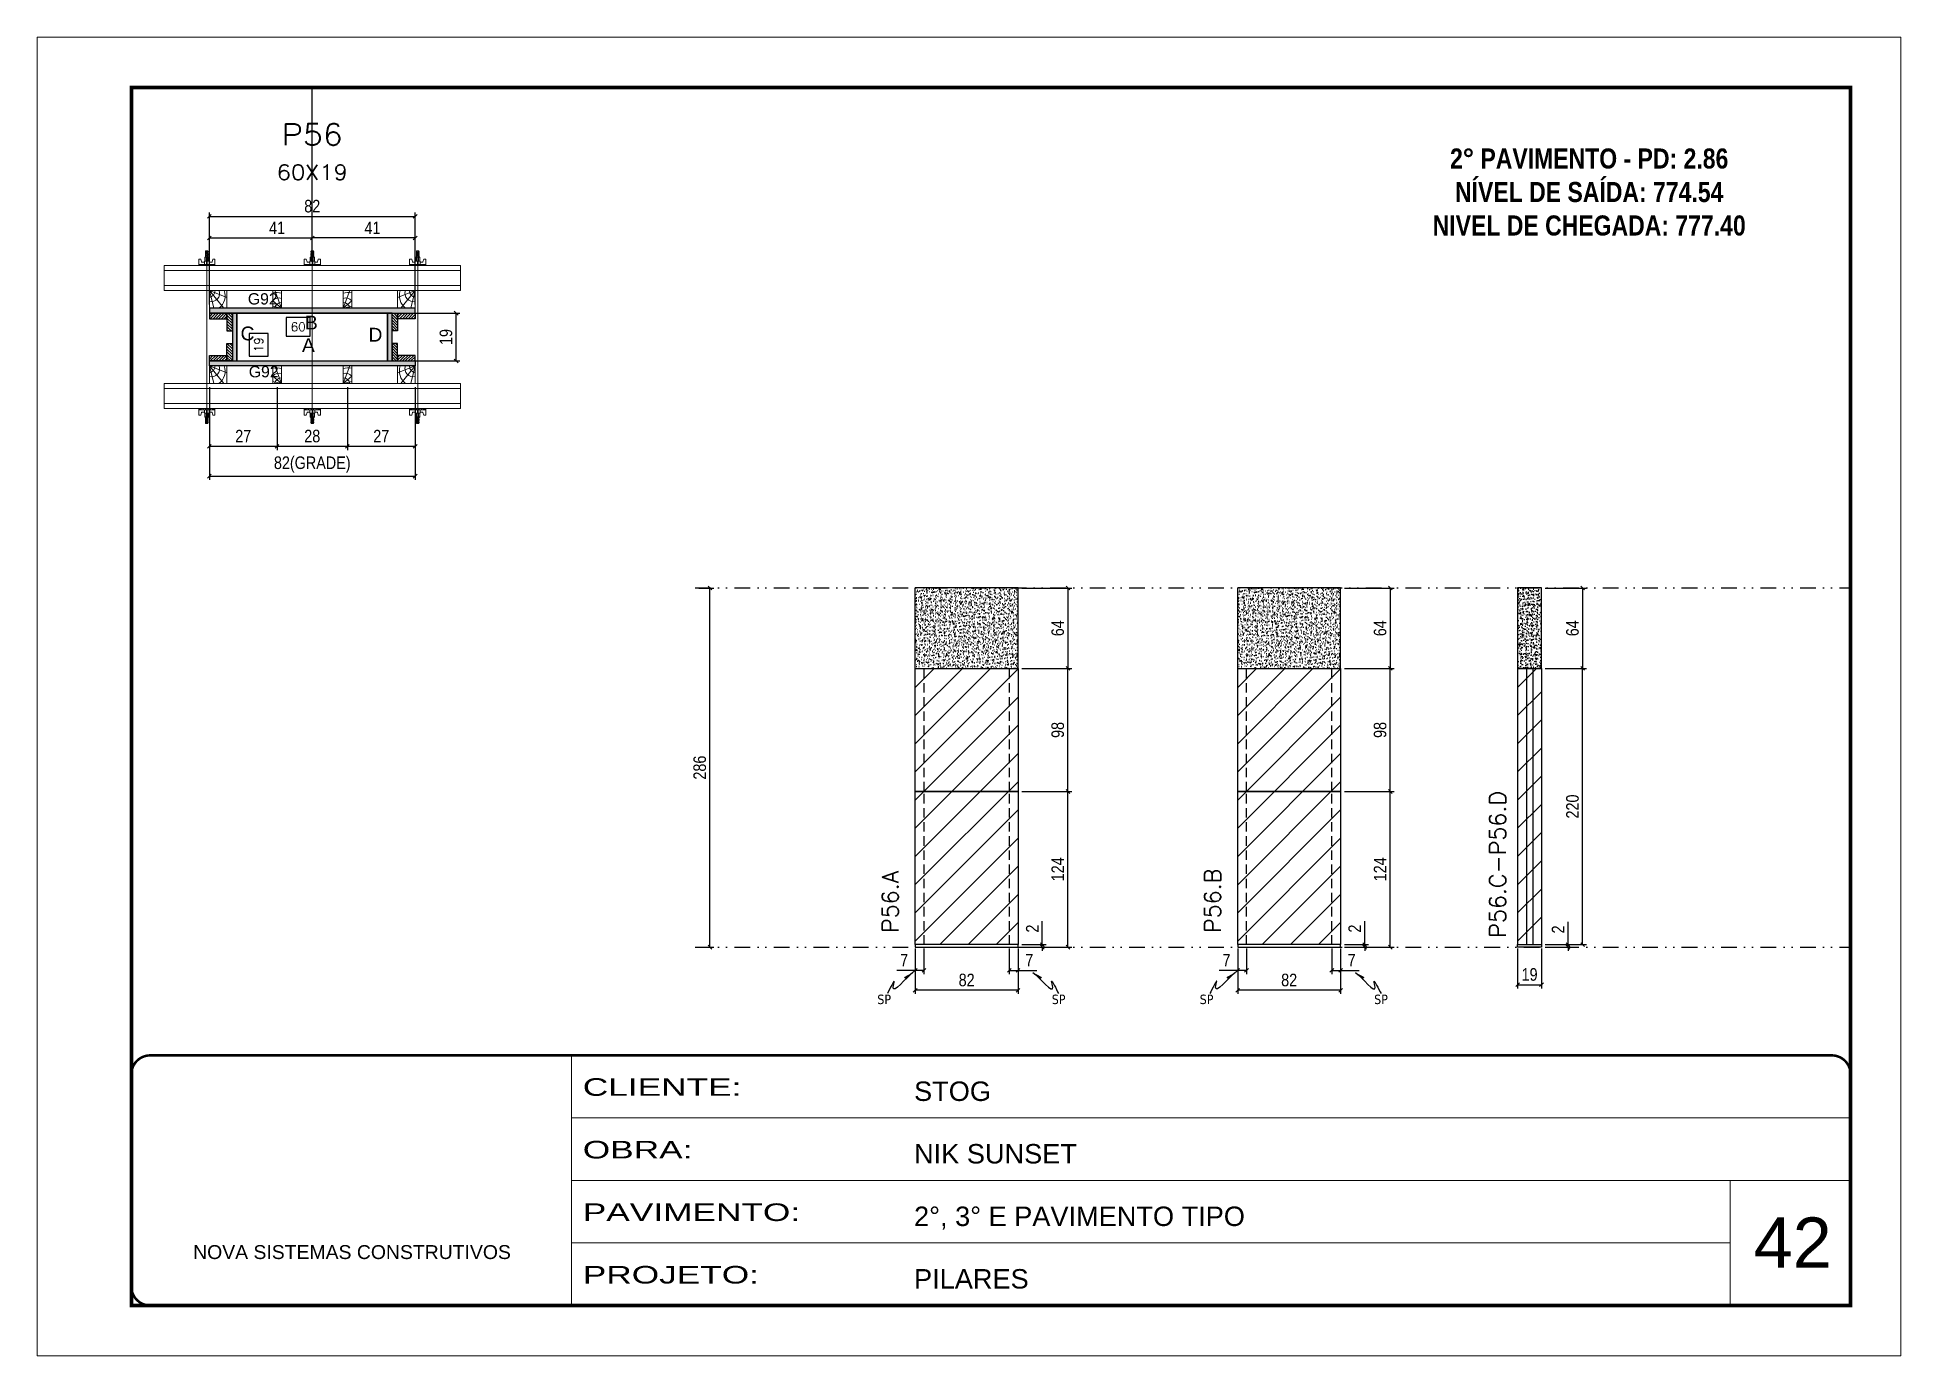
# Model space of a CAD drawing. Extents: x 808 to 7089, y -98 to 17032.
# Drawn here: x 2393 to 3878, y 4497 to 5547 of the extents above; entities that cross this region are included whole.
import ezdxf
from ezdxf.enums import TextEntityAlignment as Align

# ---------------------------------------------------------------- set-up
doc = ezdxf.new("R2010")
doc.units = 0
for name, pattern in [('CONTINUO', [0]), ('DASHED', [0.75, 0.5, -0.25]), ('DIVIDE2', [0.625, 0.25, -0.125, 0, -0.125, 0, -0.125]), ('HIDDEN', [0.375, 0.25, -0.125])]:
    doc.linetypes.add(name, pattern=pattern)
for name, color, linetype, lineweight in [('CARIMBO', 255, 'Continuous', 9), ('Folhas', 255, 'Continuous', 9), ('Hachura', 251, 'Continuous', 9), ('Madeira', 126, 'Continuous', 18), ('Perfil Metálico', 224, 'Continuous', 18), ('REAPROVEITAMENTO', 251, 'Continuous', 9), ('SARRAFO DE PRESSAO', 251, 'DASHED', 9), ('Texto Seção', 7, 'Continuous', 15)]:
    doc.layers.add(name, color=color, linetype=linetype, lineweight=lineweight)
for name, color, linetype in [('CHAPA', 1, 'Continuous'), ('COTA', 241, 'Continuous'), ('Cota Seção (2x)', 241, 'Continuous'), ('MEIO_PONT', 93, 'Continuous'), ('NOMENCLATURA', 7, 'Continuous'), ('Nível', 160, 'Continuous'), ('Painéis', 200, 'Continuous'), ('SARR_2.2x7', 40, 'Continuous'), ('SARRAFO', 251, 'Continuous'), ('Sarrafo de Pressão', 42, 'HIDDEN'), ('texto', 7, 'Continuous'), ('Texto de Titulo', 7, 'Continuous'), ('Texto Qtd Sarr', 242, 'Continuous'), ('TEXTO_GERAL', 7, 'Continuous')]:
    doc.layers.add(name, color=color, linetype=linetype)
doc.styles.add('ARIAL', font='arial.ttf')
doc.styles.add('COTA TECNICA', font='techl___.ttf', dxfattribs={"height": 10})
doc.styles.add('COTA TECNICA 2X', font='techl___.ttf', dxfattribs={"height": 10})
doc.styles.add('COTA TECNICA-50', font='techl___.ttf', dxfattribs={"height": 10})
doc.styles.add('REGUA-120', font='ROMANS.shx', dxfattribs={"height": 15})
doc.styles.add('ROMANC', font='techb___.ttf', dxfattribs={"height": 2.5})
doc.styles.add('ROMANS', font='romans.shx')
doc.styles.add('SANSSERIF', font='sas_____.pfb')
doc.styles.get("Standard").update_dxf_attribs({"font": 'arial.ttf'})
doc.styles.add('Tecnologia', font='')
doc.styles.get('Tecnologia').set_extended_font_data('Forgotten Futurist')
doc.dimstyles.new('COTA PAINEL-50', dxfattribs={"dimtxt": 10, "dimasz": 3, "dimexe": 3, "dimexo": 3, "dimgap": 3, "dimtad": 1, "dimdec": 1, "dimzin": 12, "dimdsep": 46, "dimtxsty": 'COTA TECNICA-50', "dimblk1": 'OBLIQUE', "dimblk2": 'OBLIQUE', "dimsah": 1, "dimcen": 0.9, "dimclrd": 4, "dimclre": 4, "dimclrt": 240, "dimadec": 1, "dimazin": 3, "dimtfac": 1, "dimtdec": 1, "dimtmove": 0, "dimatfit": 3, "dimfxl": 1, "dimtolj": 1, "dimtzin": 12, "dimarcsym": 0})
doc.dimstyles.new('PAINEL', dxfattribs={"dimtxt": 10, "dimasz": 3, "dimexe": 3, "dimexo": 3, "dimgap": 3, "dimtad": 1, "dimdec": 1, "dimzin": 12, "dimdsep": 46, "dimtxsty": 'COTA TECNICA', "dimblk1": 'OBLIQUE', "dimblk2": 'OBLIQUE', "dimsah": 1, "dimcen": 0.9, "dimclrd": 4, "dimclre": 4, "dimclrt": 240, "dimadec": 1, "dimazin": 3, "dimtfac": 1, "dimtdec": 1, "dimtmove": 0, "dimatfit": 3, "dimfxl": 1, "dimtolj": 1, "dimtzin": 12, "dimarcsym": 0})
doc.dimstyles.new('SECAO PILAR', dxfattribs={"dimtxt": 10, "dimasz": 3, "dimexe": 3, "dimexo": 3, "dimgap": 3, "dimtad": 1, "dimdec": 1, "dimlfac": 0.5, "dimzin": 12, "dimdsep": 46, "dimtxsty": 'COTA TECNICA 2X', "dimblk1": 'OBLIQUE', "dimblk2": 'OBLIQUE', "dimsah": 1, "dimcen": 0.9, "dimclrd": 256, "dimclre": 256, "dimclrt": 256, "dimadec": 1, "dimazin": 3, "dimtfac": 1, "dimtdec": 1, "dimtmove": 0, "dimatfit": 3, "dimfxl": 1, "dimtolj": 1, "dimtzin": 12, "dimarcsym": 0})
doc.dimstyles.new('SECÇÃO 2', dxfattribs={"dimtxt": 7, "dimasz": 6, "dimexe": 0.18, "dimexo": 2, "dimgap": -4, "dimtad": 3, "dimdec": 1, "dimlfac": 0.5, "dimzin": 12, "dimdsep": 46, "dimtxsty": 'ROMANS', "dimblk": 'ARCHTICK', "dimcen": 0.09, "dimse1": 1, "dimse2": 1, "dimsd1": 1, "dimsd2": 1, "dimclrd": 180, "dimclre": 5, "dimclrt": 1, "dimadec": 0, "dimazin": 3, "dimtfac": 1, "dimtdec": 1, "dimtofl": 0, "dimtmove": 0, "dimatfit": 3, "dimldrblk": 'ARCHTICK', "dimfxl": 1, "dimtolj": 1, "dimtzin": 0, "dimarcsym": 0})
doc.dimstyles.get("Standard").update_dxf_attribs({"dimtxt": 0.18, "dimasz": 0.18, "dimexe": 0.18, "dimexo": 0.0625, "dimgap": 0.09, "dimtad": 0, "dimtih": 1, "dimtoh": 1, "dimdec": 4, "dimzin": 0, "dimdsep": 46, "dimtxsty": 'Standard', "dimcen": 0.09, "dimadec": 0, "dimazin": 0, "dimtfac": 1, "dimtdec": 4, "dimtofl": 0, "dimtmove": 0, "dimatfit": 3, "dimfxl": 1, "dimtolj": 1, "dimtzin": 0, "dimarcsym": 0})
pattern_1 = [(225, (-6808.6313, -17602.4339), (1.12253202, -1.12253202), [])]
pattern_2 = [(225, (-6593.6313, -17602.4339), (1.12253202, -1.12253202), [])]
pattern_3 = [(135, (-20215.4876, 14791.9261), (-1.12253202, -1.12253202), [])]
pattern_4 = [(135, (-20235.4876, 14791.9261), (-1.12253202, -1.12253202), [])]

msp = doc.modelspace()

# ---------------------------------------------------------------- texts
at = {"layer": 'CARIMBO', "style": 'ARIAL'}
msp.add_text('42', height=40, dxfattribs=at).set_placement((3761.03, 4566.87))
at = {"layer": 'NOMENCLATURA', "color": 2, "insert": (3629.91, 5484.87), "char_height": 16, "attachment_point": 2, "style": 'ROMANC'}
msp.add_mtext_dynamic_manual_height_columns('\\P2° PAVIMENTO - PD: 2.86\\PNÍVEL DE SAÍDA: 774.54\\PNIVEL DE CHEGADA: 777.40', width=328.3607, gutter_width=1, heights=[0], dxfattribs=at)
at = {"layer": 'texto', "color": 0, "char_height": 7.5, "attachment_point": 5}
for insert in [(3068.06, 4780.46), (3207.08, 4780.46), (3324.99, 4780.46), (3464.01, 4780.46)]:
    msp.add_mtext('{\\fTahoma|b0|i0|c0|p34;\\C4;SP}', dxfattribs=dict(at, insert=insert))
at = {"layer": 'Texto Seção', "char_height": 13, "width": 285.3299, "attachment_point": 7, "rotation": 90, "style": 'REGUA-120'}
for s, insert in [('\\pxt4;P56.C-P56.D', (3563.44, 4829.55)), ('P56.A', (3079.36, 4833.39)), ('P56.B', (3336.3, 4833.39))]:
    msp.add_mtext(s, dxfattribs=dict(at, insert=insert))
at = {"layer": 'TEXTO_GERAL', "color": 0, "linetype": 'Continuous', "style": 'SANSSERIF'}
for p in [(2560.97, 5338.43), (2561.72, 5280.41)]:
    msp.add_text('G92', height=9, dxfattribs=at).set_placement(p, align=Align.MIDDLE_LEFT)
at = {"layer": 'TEXTO_GERAL', "style": 'ARIAL'}
for s, p in [('C', (2560.71, 5310.88)), ('B', (2611.58, 5319.52)), ('A', (2609.24, 5301.55)), ('D', (2662.66, 5309.87))]:
    msp.add_text(s, height=11, dxfattribs=at).set_placement(p, align=Align.MIDDLE_CENTER)

# ---------------------------------------------------------------- blocks, each defined once
blk = doc.blocks.new('9999999999')
at = {"color": 30, "linetype": 'CONTINUO'}
for p, q in [((98564.6, 34230.2), (98564.6, 34429.4)), ((98564.6, 34379.6), (99584, 34379.6)), ((98564.6, 34329.8), (99488, 34329.8)), ((99584, 34329.8), (99488, 34329.8)), ((99488, 34329.8), (99488, 34230.2)), ((98564.6, 34280), (99488, 34280))]:
    blk.add_line(p, q, dxfattribs=at)
at = {"color": 30, "linetype": 'CONTINUO', "const_width": 2}
blk.add_lwpolyline([(99584, 34230.2), (99584, 34414.4, 0.414214), (99569, 34429.4), (98229, 34429.4, 0.414214), (98214, 34414.4), (98214, 34245.2, 0.414214), (98229, 34230.2), (99584, 34230.2)], format="xyb", dxfattribs=at)
at = {"layer": 'Folhas'}
blk.add_lwpolyline([(98139, 34190.2), (99624, 34190.2), (99624, 35240.2), (98139, 35240.2)], close=True, dxfattribs=at)
at = {"layer": 'Folhas', "color": 30, "const_width": 3}
blk.add_lwpolyline([(98214, 34230.2), (99584, 34230.2), (99584, 35200.2), (98214, 35200.2)], close=True, dxfattribs=at)
at = {"color": 7, "linetype": 'Continuous', "ltscale": 5, "style": 'ARIAL'}
for s, height, p in [('STOG', 15.48, (98837.7, 34393.1)), ('NIK SUNSET', 15.48, (98837.7, 34343.3)), ('2°, 3° E PAVIMENTO TIPO', 15.483, (98837.7, 34293.5)), ('NOVA SISTEMAS CONSTRUTIVOS', 11.059, (98263.2, 34267.2)), ('PILARES', 15.48, (98837.7, 34243.7))]:
    blk.add_text(s, height=height, dxfattribs=at).set_placement(p)
at = {"layer": 'Folhas', "color": 7, "style": 'Tecnologia', "width": 1.5}
for s, p in [('CLIENTE:', (98573.7, 34397.2)), ('OBRA:', (98573.7, 34347.3)), ('PAVIMENTO:', (98573.7, 34297.5)), ('PROJETO:', (98573.7, 34247.7))]:
    blk.add_text(s, height=14, dxfattribs=at).set_placement(p)
blk = doc.blocks.new('titulo1')
at = {"layer": 'Defpoints', "color": 252, "linetype": 'HIDDEN', "ltscale": 2}
blk.add_line((0, 0), (0, 125), dxfattribs=at)
at = {"layer": 'Defpoints', "style": 'ROMANS', "oblique": 15}
blk.add_attdef('FOLHA', text='', height=10, dxfattribs=at).set_placement((0, 15.6), align=Align.MIDDLE_CENTER)
at = {"layer": 'Texto Qtd Sarr', "color": 3, "style": 'ROMANS', "oblique": 15}
for tag, height, p in [('TITULO', 17, (0, 71.4)), ('SEÇÃO', 12, (0, 41.5))]:
    blk.add_attdef(tag, text='', height=height, dxfattribs=at).set_placement(p, align=Align.MIDDLE_CENTER)
blk = doc.blocks.new('*D443')
at = {"layer": 'Cota Seção (2x)', "color": 180, "lineweight": -2, "transparency": 16777216}
for p, q in [((2610.6, 5323.6), (2591.6, 5323.6)), ((2591.6, 5323.6), (2591.6, 5308.6)), ((2610.6, 5308.6), (2610.6, 5323.6)), ((2591.6, 5308.6), (2610.6, 5308.6))]:
    blk.add_line(p, q, dxfattribs=at)
at = {"layer": 'Defpoints', "color": 0, "transparency": 16777216}
for p in [(2672.3, 5304.6), (2552.3, 5289), (2672.3, 5289)]:
    blk.add_point(p, dxfattribs=at)
at = {"layer": 'Cota Seção (2x)', "color": 1, "transparency": 16777216, "insert": (2601.1, 5316.1), "char_height": 7, "attachment_point": 5, "style": 'ROMANS'}
blk.add_mtext('\\A1;60', dxfattribs=at)
blk = doc.blocks.new('_ArchTick')
at = {"color": 0, "linetype": 'ByBlock', "const_width": 0.15}
blk.add_lwpolyline([(-0.5, -0.5), (0.5, 0.5)], dxfattribs=at)
blk = doc.blocks.new('*D444')
at = {"layer": 'Cota Seção (2x)', "color": 180, "lineweight": -2, "transparency": 16777216}
for p, q in [((2577.1, 5310.9), (2562.1, 5310.9)), ((2562.1, 5310.9), (2562.1, 5292.9)), ((2577.1, 5292.9), (2577.1, 5310.9)), ((2562.1, 5292.9), (2577.1, 5292.9))]:
    blk.add_line(p, q, dxfattribs=at)
at = {"layer": 'Defpoints', "color": 0, "transparency": 16777216}
for p in [(2552.3, 5327), (2581.1, 5327), (2552.3, 5289)]:
    blk.add_point(p, dxfattribs=at)
at = {"layer": 'Cota Seção (2x)', "color": 1, "transparency": 16777216, "insert": (2569.6, 5301.9), "char_height": 7, "attachment_point": 5, "rotation": 90, "style": 'ROMANS'}
blk.add_mtext('\\A1;19', dxfattribs=at)
blk = doc.blocks.new('_Oblique')
at = {"color": 0, "linetype": 'ByBlock', "lineweight": -2}
blk.add_line((-0.5, -0.5), (0.5, 0.5), dxfattribs=at)
blk = doc.blocks.new('*D1674')
at = {"layer": 'Cota Seção (2x)', "lineweight": -2, "transparency": 16777216}
for p, q in [((2678.9, 5327), (2730, 5327)), ((2727, 5289), (2727, 5327)), ((2678.9, 5289), (2730, 5289))]:
    blk.add_line(p, q, dxfattribs=at)
at = {"layer": 'Defpoints', "color": 0, "transparency": 16777216}
for p in [(2675.9, 5327), (2727, 5327), (2675.9, 5289)]:
    blk.add_point(p, dxfattribs=at)
at = {"layer": 'Cota Seção (2x)', "lineweight": -2, "transparency": 16777216, "xscale": 3, "yscale": 3, "zscale": 3}
for p, rotation in [((2727, 5327), 90), ((2727, 5289), 270)]:
    blk.add_blockref('_Oblique', p, dxfattribs=dict(at, rotation=rotation))
at = {"layer": 'Cota Seção (2x)', "transparency": 16777216, "insert": (2718.9, 5308), "char_height": 10, "attachment_point": 5, "rotation": 90, "style": 'COTA TECNICA 2X'}
blk.add_mtext('\\A1;19', dxfattribs=at)
blk = doc.blocks.new('*D445')
at = {"layer": 'Cota Seção (2x)', "lineweight": -2, "transparency": 16777216}
for p, q in [((2530.3, 5268), (2530.3, 5194.2)), ((2694.3, 5268), (2694.3, 5194.2)), ((2530.3, 5197.2), (2694.3, 5197.2))]:
    blk.add_line(p, q, dxfattribs=at)
at = {"layer": 'Defpoints', "color": 0, "transparency": 16777216}
for p in [(2530.3, 5271), (2694.3, 5271), (2694.3, 5197.2)]:
    blk.add_point(p, dxfattribs=at)
at = {"layer": 'Cota Seção (2x)', "lineweight": -2, "transparency": 16777216, "xscale": 3, "yscale": 3, "zscale": 3, "rotation": 180}
blk.add_blockref('_Oblique', (2530.3, 5197.2), dxfattribs=at)
at = {"layer": 'Cota Seção (2x)', "lineweight": -2, "transparency": 16777216, "xscale": 3, "yscale": 3, "zscale": 3}
blk.add_blockref('_Oblique', (2694.3, 5197.2), dxfattribs=at)
at = {"layer": 'Cota Seção (2x)', "transparency": 16777216, "insert": (2612.3, 5206.4), "char_height": 10, "attachment_point": 5, "style": 'COTA TECNICA 2X'}
blk.add_mtext('\\A1;82(GRADE)', dxfattribs=at)
blk = doc.blocks.new('*D446')
at = {"layer": 'Cota Seção (2x)', "lineweight": -2, "transparency": 16777216}
for p, q in [((2640.3, 5268), (2640.3, 5218)), ((2694.3, 5268), (2694.3, 5218)), ((2640.3, 5221), (2694.3, 5221))]:
    blk.add_line(p, q, dxfattribs=at)
at = {"layer": 'Defpoints', "color": 0, "transparency": 16777216}
for p in [(2640.3, 5271), (2694.3, 5271), (2694.3, 5221)]:
    blk.add_point(p, dxfattribs=at)
at = {"layer": 'Cota Seção (2x)', "lineweight": -2, "transparency": 16777216, "xscale": 3, "yscale": 3, "zscale": 3, "rotation": 180}
blk.add_blockref('_Oblique', (2640.3, 5221), dxfattribs=at)
at = {"layer": 'Cota Seção (2x)', "lineweight": -2, "transparency": 16777216, "xscale": 3, "yscale": 3, "zscale": 3}
blk.add_blockref('_Oblique', (2694.3, 5221), dxfattribs=at)
at = {"layer": 'Cota Seção (2x)', "transparency": 16777216, "insert": (2667.3, 5229.1), "char_height": 10, "attachment_point": 5, "style": 'COTA TECNICA 2X'}
blk.add_mtext('\\A1;27', dxfattribs=at)
blk = doc.blocks.new('*D447')
at = {"layer": 'Cota Seção (2x)', "lineweight": -2, "transparency": 16777216}
for p, q in [((2530.3, 5268), (2530.3, 5218)), ((2584.3, 5268), (2584.3, 5218)), ((2530.3, 5221), (2584.3, 5221))]:
    blk.add_line(p, q, dxfattribs=at)
at = {"layer": 'Defpoints', "color": 0, "transparency": 16777216}
for p in [(2530.3, 5271), (2584.3, 5271), (2584.3, 5221)]:
    blk.add_point(p, dxfattribs=at)
at = {"layer": 'Cota Seção (2x)', "lineweight": -2, "transparency": 16777216, "xscale": 3, "yscale": 3, "zscale": 3, "rotation": 180}
blk.add_blockref('_Oblique', (2530.3, 5221), dxfattribs=at)
at = {"layer": 'Cota Seção (2x)', "lineweight": -2, "transparency": 16777216, "xscale": 3, "yscale": 3, "zscale": 3}
blk.add_blockref('_Oblique', (2584.3, 5221), dxfattribs=at)
at = {"layer": 'Cota Seção (2x)', "transparency": 16777216, "insert": (2557.3, 5229.1), "char_height": 10, "attachment_point": 5, "style": 'COTA TECNICA 2X'}
blk.add_mtext('\\A1;27', dxfattribs=at)
blk = doc.blocks.new('*D448')
at = {"layer": 'Cota Seção (2x)', "lineweight": -2, "transparency": 16777216}
for p, q in [((2584.3, 5268), (2584.3, 5218)), ((2640.3, 5268), (2640.3, 5218)), ((2584.3, 5221), (2640.3, 5221))]:
    blk.add_line(p, q, dxfattribs=at)
at = {"layer": 'Defpoints', "color": 0, "transparency": 16777216}
for p in [(2584.3, 5271), (2640.3, 5271), (2640.3, 5221)]:
    blk.add_point(p, dxfattribs=at)
at = {"layer": 'Cota Seção (2x)', "lineweight": -2, "transparency": 16777216, "xscale": 3, "yscale": 3, "zscale": 3, "rotation": 180}
blk.add_blockref('_Oblique', (2584.3, 5221), dxfattribs=at)
at = {"layer": 'Cota Seção (2x)', "lineweight": -2, "transparency": 16777216, "xscale": 3, "yscale": 3, "zscale": 3}
blk.add_blockref('_Oblique', (2640.3, 5221), dxfattribs=at)
at = {"layer": 'Cota Seção (2x)', "transparency": 16777216, "insert": (2612.3, 5229.1), "char_height": 10, "attachment_point": 5, "style": 'COTA TECNICA 2X'}
blk.add_mtext('\\A1;28', dxfattribs=at)
blk = doc.blocks.new('*D449')
at = {"layer": 'Cota Seção (2x)', "lineweight": -2, "transparency": 16777216}
for p, q in [((2530.3, 5334), (2530.3, 5407.1)), ((2694.3, 5334), (2694.3, 5407.1)), ((2530.3, 5404.1), (2694.3, 5404.1))]:
    blk.add_line(p, q, dxfattribs=at)
at = {"layer": 'Defpoints', "color": 0, "transparency": 16777216}
for p in [(2694.3, 5404.1), (2530.3, 5331), (2694.3, 5331)]:
    blk.add_point(p, dxfattribs=at)
at = {"layer": 'Cota Seção (2x)', "lineweight": -2, "transparency": 16777216, "xscale": 3, "yscale": 3, "zscale": 3, "rotation": 180}
blk.add_blockref('_Oblique', (2530.3, 5404.1), dxfattribs=at)
at = {"layer": 'Cota Seção (2x)', "lineweight": -2, "transparency": 16777216, "xscale": 3, "yscale": 3, "zscale": 3}
blk.add_blockref('_Oblique', (2694.3, 5404.1), dxfattribs=at)
at = {"layer": 'Cota Seção (2x)', "transparency": 16777216, "insert": (2612.3, 5412.2), "char_height": 10, "attachment_point": 5, "style": 'COTA TECNICA 2X'}
blk.add_mtext('\\A1;82', dxfattribs=at)
blk = doc.blocks.new('*D450')
at = {"layer": 'Cota Seção (2x)', "lineweight": -2, "transparency": 16777216}
for p, q in [((2530.3, 5368), (2530.3, 5389.9)), ((2530.3, 5386.9), (2612.3, 5386.9)), ((2612.3, 5368), (2612.3, 5389.9))]:
    blk.add_line(p, q, dxfattribs=at)
at = {"layer": 'Defpoints', "color": 0, "transparency": 16777216}
for p in [(2612.3, 5386.9), (2530.3, 5365), (2612.3, 5365)]:
    blk.add_point(p, dxfattribs=at)
at = {"layer": 'Cota Seção (2x)', "lineweight": -2, "transparency": 16777216, "xscale": 3, "yscale": 3, "zscale": 3, "rotation": 180}
blk.add_blockref('_Oblique', (2530.3, 5386.9), dxfattribs=at)
at = {"layer": 'Cota Seção (2x)', "lineweight": -2, "transparency": 16777216, "xscale": 3, "yscale": 3, "zscale": 3}
blk.add_blockref('_Oblique', (2612.3, 5386.9), dxfattribs=at)
at = {"layer": 'Cota Seção (2x)', "transparency": 16777216, "insert": (2584.3, 5395), "char_height": 10, "attachment_point": 5, "style": 'COTA TECNICA 2X'}
blk.add_mtext('\\A1;41', dxfattribs=at)
blk = doc.blocks.new('*D451')
at = {"layer": 'Cota Seção (2x)', "lineweight": -2, "transparency": 16777216}
for p, q in [((2612.3, 5368), (2612.3, 5389.9)), ((2694.3, 5386.9), (2612.3, 5386.9)), ((2694.3, 5368), (2694.3, 5389.9))]:
    blk.add_line(p, q, dxfattribs=at)
at = {"layer": 'Defpoints', "color": 0, "transparency": 16777216}
for p in [(2612.3, 5386.9), (2612.3, 5365), (2694.3, 5365)]:
    blk.add_point(p, dxfattribs=at)
at = {"layer": 'Cota Seção (2x)', "lineweight": -2, "transparency": 16777216, "xscale": 3, "yscale": 3, "zscale": 3, "rotation": 180}
blk.add_blockref('_Oblique', (2612.3, 5386.9), dxfattribs=at)
at = {"layer": 'Cota Seção (2x)', "lineweight": -2, "transparency": 16777216, "xscale": 3, "yscale": 3, "zscale": 3}
blk.add_blockref('_Oblique', (2694.3, 5386.9), dxfattribs=at)
at = {"layer": 'Cota Seção (2x)', "transparency": 16777216, "insert": (2660.3, 5395), "char_height": 10, "attachment_point": 5, "style": 'COTA TECNICA 2X'}
blk.add_mtext('\\A1;41', dxfattribs=at)
blk = doc.blocks.new('C')
at = {"layer": 'Hachura', "color": 0}
for p, q in [((0, 3.22), (0, -3.22)), ((0.45, 3.22), (0, 3.22)), ((0.46, 3.16), (0, 3.16)), ((0.46, 3.05), (0, 3.05)), ((0.46, 2.88), (0, 2.88)), ((0, 2.75), (0, -1.16)), ((0.46, 2.65), (0, 2.65)), ((0.46, 2.23), (0, 2.23)), ((0.46, 1.51), (0, 1.51)), ((0.39, 0.49), (0.17, 0.49)), ((0.45, -3.23), (0.45, 3.22)), ((0.45, 3.22), (2.58, 3.22)), ((1.74, 0.97), (0.45, 0.97)), ((1.45, 0.1), (0.45, 0.1)), ((1.35, 1.94), (1.35, 0.96)), ((2.58, 2.39), (1.47, 2.09)), ((1.74, -0.97), (1.74, 0.97)), ((1.74, 0.97), (1.74, 0.84)), ((1.74, 0.97), (1.74, 0.84)), ((1.74, 0.84), (3.35, 0.84)), ((3.35, 0.45), (1.74, 0.45)), ((2.58, 3.22), (2.58, 2.39)), ((3.32, 0.84), (3.32, -0.84)), ((3.35, 0.84), (3.35, -0.84)), ((3.68, 0.45), (3.35, 0.45)), ((3.84, -0.52), (3.35, 0.45)), ((3.35, 0.06), (3.67, -0.57)), ((3.68, 0.45), (4.16, -0.52)), ((3.72, 0.5), (4.25, -0.57)), ((4.37, -0.55), (3.83, 0.53)), ((4.15, 0.45), (3.93, 0.45)), ((4.42, -0.52), (3.93, 0.45)), ((4.15, 0.45), (4.26, 0.45)), ((4.26, 0.45), (4.74, -0.52)), ((4.3, 0.5), (4.83, -0.57)), ((4.95, -0.55), (4.41, 0.53)), ((4.51, 0.45), (4.84, 0.45)), ((5, -0.52), (4.51, 0.45)), ((4.84, 0.45), (5.32, -0.52)), ((4.88, 0.5), (5.41, -0.57)), ((5.53, -0.55), (4.99, 0.53)), ((5.58, -0.52), (5.09, 0.45)), ((5.42, 0.45), (5.09, 0.45)), ((5.58, -0.52), (5.09, 0.45)), ((5.42, 0.45), (5.74, -0.19)), ((5.46, 0.5), (5.74, -0.07)), ((5.74, 0.19), (5.57, 0.53)), ((5.74, 0.32), (5.68, 0.45)), ((5.68, 0.45), (5.74, 0.45)), ((5.74, 0.45), (5.9, 0.29)), ((5.74, 0.45), (5.74, -0.52)), ((5.9, -0.36), (5.9, 0.29)), ((0.45, 0), (0, 0)), ((0.46, -1.52), (0, -1.52)), ((0.46, -2.23), (0, -2.23)), ((0.46, -2.65), (0, -2.65)), ((0.46, -2.88), (0, -2.88)), ((0.46, -3.05), (0, -3.05)), ((0.46, -3.16), (0, -3.16)), ((0, -3.22), (2.57, -3.22)), ((0.08, -0.48), (0.29, -0.48)), ((0.29, -0.48), (0.4, -0.48)), ((0.45, 0), (0.45, -0.97)), ((0.45, -0.16), (1.45, -0.16)), ((0.45, -0.65), (0.45, -0.32)), ((0.45, -3.23), (0.45, -0.65)), ((0.45, -0.97), (1.74, -0.97)), ((1.35, -1.94), (1.35, -0.97)), ((2.58, -2.39), (1.47, -2.1)), ((3.35, -0.32), (1.74, -0.32)), ((3.35, -0.84), (1.74, -0.84)), ((2.58, -3.23), (2.58, -2.39)), ((3.35, -0.07), (3.58, -0.52)), ((3.35, -0.52), (3.58, -0.52)), ((3.84, -0.52), (4.16, -0.52)), ((4.42, -0.52), (4.74, -0.52)), ((4.63, -0.52), (4.74, -0.52)), ((5, -0.52), (5.32, -0.52)), ((5.58, -0.52), (5.74, -0.52)), ((5.74, -0.52), (5.9, -0.36)), ((5.74, -0.52), (5.74, -0.52))]:
    blk.add_line(p, q, dxfattribs=at)
for centre, radius, start, end in [((1.52, 1.94), 0.161, 104.74356, 180), ((1.44, -0.03), 0.129, 272.69497, 87.30503), ((3.81, 0.39), 0.143, 25.56881, 154.43119), ((4.39, 0.39), 0.143, 25.56881, 154.43119), ((4.97, 0.39), 0.143, 25.56881, 154.43119), ((5.55, 0.39), 0.143, 25.56881, 154.43119), ((0.17, -0.37), 0.174, 221.74404, 317.85924), ((1.52, -1.94), 0.161, 180, 255.25644), ((3.71, -0.4), 0.174, 222.14076, 318.25596), ((4.29, -0.4), 0.174, 222.14076, 318.25596), ((4.87, -0.4), 0.174, 222.14076, 318.25596), ((5.45, -0.4), 0.174, 222.14076, 318.25596), ((5.61, -0.4), 0.174, 317.85924, 318.25596)]:
    blk.add_arc(centre, radius, start, end, dxfattribs=at)
blk = doc.blocks.new('PONTALETE')
at = {"layer": 'Madeira'}
for q in [(2.71, 7), (7, 5.76), (7, 1.74)]:
    blk.add_line((0, 0), q, dxfattribs=at)
blk.add_lwpolyline([(0, 0), (7, 0), (7, 7), (0, 7)], close=True, dxfattribs=at)
for centre, radius, start, end in [((2.04, 0.06), 6.23, 37.28179, 109.09128), ((1.09, 0.9), 3.19, 343.60304, 109.98471), ((-0.21, -0.78), 3.09, 14.63219, 86.0383)]:
    blk.add_arc(centre, radius, start, end, dxfattribs=at)
blk = doc.blocks.new('MEIO PONTALETE')
at = {"layer": 'Madeira'}
for q in [(2.71, 7), (3.5, 2.88), (3.5, 0.87)]:
    blk.add_line((0, 0), q, dxfattribs=at)
blk.add_lwpolyline([(0, 0), (3.5, 0), (3.5, 7), (0, 7)], close=True, dxfattribs=at)
for centre, radius, start, end in [((2.04, 0.06), 6.23, 76.44987, 109.09128), ((1.09, 0.9), 3.19, 40.90626, 109.98471), ((-0.21, -0.78), 3.09, 14.63219, 86.0383)]:
    blk.add_arc(centre, radius, start, end, dxfattribs=at)
blk = doc.blocks.new('*D1684')
at = {"layer": 'COTA', "color": 4, "lineweight": -2, "transparency": 16777216}
for p, q in [((2920.3, 5108.1), (2932.2, 5108.1)), ((2929.2, 4822.1), (2929.2, 5108.1)), ((2920.3, 4822.1), (2932.2, 4822.1))]:
    blk.add_line(p, q, dxfattribs=at)
at = {"layer": 'Defpoints', "color": 0, "transparency": 16777216}
for p in [(2917.3, 5108.1), (2929.2, 5108.1), (2917.3, 4822.1)]:
    blk.add_point(p, dxfattribs=at)
at = {"layer": 'COTA', "color": 4, "lineweight": -2, "transparency": 16777216, "xscale": 3, "yscale": 3, "zscale": 3}
for p, rotation in [((2929.2, 5108.1), 90), ((2929.2, 4822.1), 270)]:
    blk.add_blockref('_Oblique', p, dxfattribs=dict(at, rotation=rotation))
at = {"layer": 'COTA', "color": 240, "transparency": 16777216, "insert": (2921.1, 4965.1), "char_height": 10, "attachment_point": 5, "rotation": 90, "style": 'COTA TECNICA-50'}
blk.add_mtext('\\A1;286', dxfattribs=at)
blk = doc.blocks.new('*D516')
at = {"layer": 'COTA', "color": 4, "lineweight": -2, "transparency": 16777216}
for p, q in [((3092.8, 4821.1), (3092.8, 4784.8)), ((3174.8, 4821.1), (3174.8, 4784.8)), ((3174.8, 4787.8), (3092.8, 4787.8))]:
    blk.add_line(p, q, dxfattribs=at)
at = {"layer": 'Defpoints', "color": 0, "transparency": 16777216}
for p in [(3092.8, 4824.1), (3174.8, 4824.1), (3092.8, 4787.8)]:
    blk.add_point(p, dxfattribs=at)
at = {"layer": 'COTA', "color": 4, "lineweight": -2, "transparency": 16777216, "xscale": 3, "yscale": 3, "zscale": 3, "rotation": 180}
blk.add_blockref('_Oblique', (3092.8, 4787.8), dxfattribs=at)
at = {"layer": 'COTA', "color": 4, "lineweight": -2, "transparency": 16777216, "xscale": 3, "yscale": 3, "zscale": 3}
blk.add_blockref('_Oblique', (3174.8, 4787.8), dxfattribs=at)
at = {"layer": 'COTA', "color": 240, "transparency": 16777216, "insert": (3133.8, 4795.9), "char_height": 10, "attachment_point": 5, "style": 'COTA TECNICA'}
blk.add_mtext('\\A1;82', dxfattribs=at)
blk = doc.blocks.new('*D517')
at = {"layer": 'COTA', "color": 4, "lineweight": -2, "transparency": 16777216}
for p, q in [((3167.8, 4821.1), (3167.8, 4800.6)), ((3174.8, 4819.1), (3174.8, 4800.6)), ((3167.8, 4803.6), (3174.8, 4803.6)), ((3174.8, 4803.6), (3189.6, 4803.6))]:
    blk.add_line(p, q, dxfattribs=at)
at = {"layer": 'Defpoints', "color": 0, "transparency": 16777216}
for p in [(3167.8, 4824.1), (3174.8, 4822.1), (3174.8, 4803.6)]:
    blk.add_point(p, dxfattribs=at)
at = {"layer": 'COTA', "color": 4, "lineweight": -2, "transparency": 16777216, "xscale": 3, "yscale": 3, "zscale": 3, "rotation": 180}
blk.add_blockref('_Oblique', (3167.8, 4803.6), dxfattribs=at)
at = {"layer": 'COTA', "color": 4, "lineweight": -2, "transparency": 16777216, "xscale": 3, "yscale": 3, "zscale": 3}
blk.add_blockref('_Oblique', (3174.8, 4803.6), dxfattribs=at)
at = {"layer": 'COTA', "color": 240, "transparency": 16777216, "insert": (3183.7, 4811.7), "char_height": 10, "attachment_point": 5, "style": 'COTA TECNICA-50'}
blk.add_mtext('\\A1;7', dxfattribs=at)
blk = doc.blocks.new('*D518')
at = {"layer": 'COTA', "color": 4, "lineweight": -2, "transparency": 16777216}
for p, q in [((3092.8, 4819.1), (3092.8, 4800.6)), ((3099.8, 4821.1), (3099.8, 4800.6)), ((3092.8, 4803.6), (3078.1, 4803.6)), ((3099.8, 4803.6), (3092.8, 4803.6))]:
    blk.add_line(p, q, dxfattribs=at)
at = {"layer": 'Defpoints', "color": 0, "transparency": 16777216}
for p in [(3092.8, 4822.1), (3099.8, 4824.1), (3092.8, 4803.6)]:
    blk.add_point(p, dxfattribs=at)
at = {"layer": 'COTA', "color": 4, "lineweight": -2, "transparency": 16777216, "xscale": 3, "yscale": 3, "zscale": 3, "rotation": 180}
blk.add_blockref('_Oblique', (3092.8, 4803.6), dxfattribs=at)
at = {"layer": 'COTA', "color": 4, "lineweight": -2, "transparency": 16777216, "xscale": 3, "yscale": 3, "zscale": 3}
blk.add_blockref('_Oblique', (3099.8, 4803.6), dxfattribs=at)
at = {"layer": 'COTA', "color": 240, "transparency": 16777216, "insert": (3084, 4811.7), "char_height": 10, "attachment_point": 5, "style": 'COTA TECNICA-50'}
blk.add_mtext('\\A1;7', dxfattribs=at)
blk = doc.blocks.new('*D519')
at = {"layer": 'COTA', "color": 4, "linetype": 'ByBlock', "lineweight": -2, "transparency": 16777216}
for p, q in [((3177.8, 4946.1), (3217.5, 4946.1)), ((3214.5, 4822.1), (3214.5, 4946.1)), ((3177.8, 4822.1), (3217.5, 4822.1))]:
    blk.add_line(p, q, dxfattribs=at)
at = {"layer": 'Defpoints', "color": 0, "linetype": 'ByBlock', "transparency": 16777216}
for p in [(3174.8, 4946.1), (3214.5, 4946.1), (3174.8, 4822.1)]:
    blk.add_point(p, dxfattribs=at)
at = {"layer": 'COTA', "color": 4, "linetype": 'ByBlock', "lineweight": -2, "transparency": 16777216, "xscale": 3, "yscale": 3, "zscale": 3}
for p, rotation in [((3214.5, 4946.1), 90), ((3214.5, 4822.1), 270)]:
    blk.add_blockref('_Oblique', p, dxfattribs=dict(at, rotation=rotation))
at = {"layer": 'COTA', "color": 240, "linetype": 'ByBlock', "transparency": 16777216, "insert": (3206.4, 4884.1), "char_height": 10, "attachment_point": 5, "rotation": 90, "style": 'COTA TECNICA'}
blk.add_mtext('\\A1;124', dxfattribs=at)
blk = doc.blocks.new('*D520')
at = {"layer": 'COTA', "color": 4, "lineweight": -2, "transparency": 16777216}
for p, q in [((3194.1, 4824.1), (3194.1, 4842.9)), ((3177.8, 4824.1), (3197.1, 4824.1)), ((3177.8, 4822.1), (3197.1, 4822.1)), ((3194.1, 4822.1), (3194.1, 4824.1)), ((3194.1, 4822.1), (3194.1, 4819.1))]:
    blk.add_line(p, q, dxfattribs=at)
at = {"layer": 'Defpoints', "color": 0, "transparency": 16777216}
for p in [(3174.8, 4824.1), (3174.8, 4822.1), (3194.1, 4822.1)]:
    blk.add_point(p, dxfattribs=at)
at = {"layer": 'COTA', "color": 4, "lineweight": -2, "transparency": 16777216, "xscale": 3, "yscale": 3, "zscale": 3}
for p, rotation in [((3194.1, 4824.1), 270), ((3194.1, 4822.1), 90)]:
    blk.add_blockref('_Oblique', p, dxfattribs=dict(at, rotation=rotation))
at = {"layer": 'COTA', "color": 240, "transparency": 16777216, "insert": (3186.1, 4836.9), "char_height": 10, "attachment_point": 5, "rotation": 90, "style": 'COTA TECNICA-50'}
blk.add_mtext('\\A1;2', dxfattribs=at)
blk = doc.blocks.new('*D521')
at = {"layer": 'COTA', "color": 4, "linetype": 'ByBlock', "lineweight": -2, "transparency": 16777216}
for p, q in [((3177.8, 4946.1), (3217.5, 4946.1)), ((3214.5, 4822.1), (3214.5, 4946.1)), ((3177.8, 4822.1), (3217.5, 4822.1))]:
    blk.add_line(p, q, dxfattribs=at)
at = {"layer": 'Defpoints', "color": 0, "linetype": 'ByBlock', "transparency": 16777216}
for p in [(3174.8, 4946.1), (3214.5, 4946.1), (3174.8, 4822.1)]:
    blk.add_point(p, dxfattribs=at)
at = {"layer": 'COTA', "color": 4, "linetype": 'ByBlock', "lineweight": -2, "transparency": 16777216, "xscale": 3, "yscale": 3, "zscale": 3}
for p, rotation in [((3214.5, 4946.1), 90), ((3214.5, 4822.1), 270)]:
    blk.add_blockref('_Oblique', p, dxfattribs=dict(at, rotation=rotation))
at = {"layer": 'COTA', "color": 240, "linetype": 'ByBlock', "transparency": 16777216, "insert": (3206.4, 4884.1), "char_height": 10, "attachment_point": 5, "rotation": 90, "style": 'COTA TECNICA'}
blk.add_mtext('\\A1;124', dxfattribs=at)
blk = doc.blocks.new('*D522')
at = {"layer": 'COTA', "color": 4, "lineweight": -2, "transparency": 16777216}
for p, q in [((3177.8, 5108.1), (3217.5, 5108.1)), ((3214.5, 5108.1), (3214.5, 5044.1)), ((3177.8, 5044.1), (3217.5, 5044.1))]:
    blk.add_line(p, q, dxfattribs=at)
at = {"layer": 'Defpoints', "color": 0, "transparency": 16777216}
for p in [(3174.8, 5108.1), (3174.8, 5044.1), (3214.5, 5044.1)]:
    blk.add_point(p, dxfattribs=at)
at = {"layer": 'COTA', "color": 4, "lineweight": -2, "transparency": 16777216, "xscale": 3, "yscale": 3, "zscale": 3}
for p, rotation in [((3214.5, 5108.1), 90), ((3214.5, 5044.1), 270)]:
    blk.add_blockref('_Oblique', p, dxfattribs=dict(at, rotation=rotation))
at = {"layer": 'COTA', "color": 240, "transparency": 16777216, "insert": (3206.4, 5076.1), "char_height": 10, "attachment_point": 5, "rotation": 90, "style": 'COTA TECNICA-50'}
blk.add_mtext('\\A1;64', dxfattribs=at)
blk = doc.blocks.new('*D523')
at = {"layer": 'COTA', "color": 4, "lineweight": -2, "transparency": 16777216}
for p, q in [((3572.9, 4821.1), (3572.9, 4789.2)), ((3591.9, 4821.1), (3591.9, 4789.2)), ((3572.9, 4792.2), (3591.9, 4792.2))]:
    blk.add_line(p, q, dxfattribs=at)
at = {"layer": 'Defpoints', "color": 0, "transparency": 16777216}
for p in [(3572.9, 4824.1), (3591.9, 4824.1), (3591.9, 4792.2)]:
    blk.add_point(p, dxfattribs=at)
at = {"layer": 'COTA', "color": 4, "lineweight": -2, "transparency": 16777216, "xscale": 3, "yscale": 3, "zscale": 3, "rotation": 180}
blk.add_blockref('_Oblique', (3572.9, 4792.2), dxfattribs=at)
at = {"layer": 'COTA', "color": 4, "lineweight": -2, "transparency": 16777216, "xscale": 3, "yscale": 3, "zscale": 3}
blk.add_blockref('_Oblique', (3591.9, 4792.2), dxfattribs=at)
at = {"layer": 'COTA', "color": 240, "transparency": 16777216, "insert": (3582.4, 4800.3), "char_height": 10, "attachment_point": 5, "style": 'COTA TECNICA'}
blk.add_mtext('\\A1;19', dxfattribs=at)
blk = doc.blocks.new('*D524')
at = {"layer": 'COTA', "color": 4, "lineweight": -2, "transparency": 16777216}
for p, q in [((3613.1, 4824.1), (3613.1, 4842.3)), ((3594.9, 4824.1), (3616.1, 4824.1)), ((3594.9, 4822.1), (3616.1, 4822.1)), ((3613.1, 4822.1), (3613.1, 4824.1)), ((3613.1, 4822.1), (3613.1, 4819.1))]:
    blk.add_line(p, q, dxfattribs=at)
at = {"layer": 'Defpoints', "color": 0, "transparency": 16777216}
for p in [(3591.9, 4824.1), (3591.9, 4822.1), (3613.1, 4824.1)]:
    blk.add_point(p, dxfattribs=at)
at = {"layer": 'COTA', "color": 4, "lineweight": -2, "transparency": 16777216, "xscale": 3, "yscale": 3, "zscale": 3}
for p, rotation in [((3613.1, 4824.1), 270), ((3613.1, 4822.1), 90)]:
    blk.add_blockref('_Oblique', p, dxfattribs=dict(at, rotation=rotation))
at = {"layer": 'COTA', "color": 240, "transparency": 16777216, "insert": (3605.1, 4836.2), "char_height": 10, "attachment_point": 5, "rotation": 90, "style": 'COTA TECNICA-50'}
blk.add_mtext('\\A1;2', dxfattribs=at)
blk = doc.blocks.new('*D1685')
at = {"layer": 'COTA', "color": 4, "linetype": 'ByBlock', "lineweight": -2, "transparency": 16777216}
for p, q in [((3594.9, 5108.1), (3627.7, 5108.1)), ((3624.7, 5108.1), (3624.7, 5044.1)), ((3594.9, 5044.1), (3627.7, 5044.1))]:
    blk.add_line(p, q, dxfattribs=at)
at = {"layer": 'Defpoints', "color": 0, "linetype": 'ByBlock', "transparency": 16777216}
for p in [(3591.9, 5108.1), (3591.9, 5044.1), (3624.7, 5044.1)]:
    blk.add_point(p, dxfattribs=at)
at = {"layer": 'COTA', "color": 4, "linetype": 'ByBlock', "lineweight": -2, "transparency": 16777216, "xscale": 3, "yscale": 3, "zscale": 3}
for p, rotation in [((3624.7, 5108.1), 90), ((3624.7, 5044.1), 270)]:
    blk.add_blockref('_Oblique', p, dxfattribs=dict(at, rotation=rotation))
at = {"layer": 'COTA', "color": 240, "linetype": 'ByBlock', "transparency": 16777216, "insert": (3616.6, 5076.1), "char_height": 10, "attachment_point": 5, "rotation": 90, "style": 'COTA TECNICA'}
blk.add_mtext('\\A1;64', dxfattribs=at)
blk = doc.blocks.new('*D525')
at = {"layer": 'COTA', "color": 4, "lineweight": -2, "transparency": 16777216}
for p, q in [((3177.8, 5044.1), (3217.5, 5044.1)), ((3214.5, 4946.1), (3214.5, 5044.1)), ((3177.8, 4946.1), (3217.5, 4946.1))]:
    blk.add_line(p, q, dxfattribs=at)
at = {"layer": 'Defpoints', "color": 0, "transparency": 16777216}
for p in [(3174.8, 5044.1), (3214.5, 5044.1), (3174.8, 4946.1)]:
    blk.add_point(p, dxfattribs=at)
at = {"layer": 'COTA', "color": 4, "lineweight": -2, "transparency": 16777216, "xscale": 3, "yscale": 3, "zscale": 3}
for p, rotation in [((3214.5, 5044.1), 90), ((3214.5, 4946.1), 270)]:
    blk.add_blockref('_Oblique', p, dxfattribs=dict(at, rotation=rotation))
at = {"layer": 'COTA', "color": 240, "transparency": 16777216, "insert": (3206.4, 4995.1), "char_height": 10, "attachment_point": 5, "rotation": 90, "style": 'COTA TECNICA-50'}
blk.add_mtext('\\A1;98', dxfattribs=at)
blk = doc.blocks.new('*D1686')
at = {"layer": 'COTA', "color": 4, "lineweight": -2, "transparency": 16777216}
for p, q in [((3594.9, 5044.1), (3627.7, 5044.1)), ((3624.7, 4824.1), (3624.7, 5044.1)), ((3594.9, 4824.1), (3627.7, 4824.1))]:
    blk.add_line(p, q, dxfattribs=at)
at = {"layer": 'Defpoints', "color": 0, "transparency": 16777216}
for p in [(3591.9, 5044.1), (3624.7, 5044.1), (3591.9, 4824.1)]:
    blk.add_point(p, dxfattribs=at)
at = {"layer": 'COTA', "color": 4, "lineweight": -2, "transparency": 16777216, "xscale": 3, "yscale": 3, "zscale": 3}
for p, rotation in [((3624.7, 5044.1), 90), ((3624.7, 4824.1), 270)]:
    blk.add_blockref('_Oblique', p, dxfattribs=dict(at, rotation=rotation))
at = {"layer": 'COTA', "color": 240, "transparency": 16777216, "insert": (3616.6, 4934.1), "char_height": 10, "attachment_point": 5, "rotation": 90, "style": 'COTA TECNICA'}
blk.add_mtext('\\A1;220', dxfattribs=at)
blk = doc.blocks.new('*D526')
at = {"layer": 'COTA', "color": 4, "lineweight": -2, "transparency": 16777216}
for p, q in [((3349.8, 4821.1), (3349.8, 4784.8)), ((3431.8, 4821.1), (3431.8, 4784.8)), ((3431.8, 4787.8), (3349.8, 4787.8))]:
    blk.add_line(p, q, dxfattribs=at)
at = {"layer": 'Defpoints', "color": 0, "transparency": 16777216}
for p in [(3349.8, 4824.1), (3431.8, 4824.1), (3349.8, 4787.8)]:
    blk.add_point(p, dxfattribs=at)
at = {"layer": 'COTA', "color": 4, "lineweight": -2, "transparency": 16777216, "xscale": 3, "yscale": 3, "zscale": 3, "rotation": 180}
blk.add_blockref('_Oblique', (3349.8, 4787.8), dxfattribs=at)
at = {"layer": 'COTA', "color": 4, "lineweight": -2, "transparency": 16777216, "xscale": 3, "yscale": 3, "zscale": 3}
blk.add_blockref('_Oblique', (3431.8, 4787.8), dxfattribs=at)
at = {"layer": 'COTA', "color": 240, "transparency": 16777216, "insert": (3390.8, 4795.9), "char_height": 10, "attachment_point": 5, "style": 'COTA TECNICA'}
blk.add_mtext('\\A1;82', dxfattribs=at)
blk = doc.blocks.new('*D527')
at = {"layer": 'COTA', "color": 4, "lineweight": -2, "transparency": 16777216}
for p, q in [((3424.8, 4821.1), (3424.8, 4800.6)), ((3431.8, 4819.1), (3431.8, 4800.6)), ((3424.8, 4803.6), (3431.8, 4803.6)), ((3431.8, 4803.6), (3446.5, 4803.6))]:
    blk.add_line(p, q, dxfattribs=at)
at = {"layer": 'Defpoints', "color": 0, "transparency": 16777216}
for p in [(3424.8, 4824.1), (3431.8, 4822.1), (3431.8, 4803.6)]:
    blk.add_point(p, dxfattribs=at)
at = {"layer": 'COTA', "color": 4, "lineweight": -2, "transparency": 16777216, "xscale": 3, "yscale": 3, "zscale": 3, "rotation": 180}
blk.add_blockref('_Oblique', (3424.8, 4803.6), dxfattribs=at)
at = {"layer": 'COTA', "color": 4, "lineweight": -2, "transparency": 16777216, "xscale": 3, "yscale": 3, "zscale": 3}
blk.add_blockref('_Oblique', (3431.8, 4803.6), dxfattribs=at)
at = {"layer": 'COTA', "color": 240, "transparency": 16777216, "insert": (3440.6, 4811.7), "char_height": 10, "attachment_point": 5, "style": 'COTA TECNICA-50'}
blk.add_mtext('\\A1;7', dxfattribs=at)
blk = doc.blocks.new('*D528')
at = {"layer": 'COTA', "color": 4, "lineweight": -2, "transparency": 16777216}
for p, q in [((3349.8, 4819.1), (3349.8, 4800.6)), ((3356.8, 4821.1), (3356.8, 4800.6)), ((3349.8, 4803.6), (3335, 4803.6)), ((3356.8, 4803.6), (3349.8, 4803.6))]:
    blk.add_line(p, q, dxfattribs=at)
at = {"layer": 'Defpoints', "color": 0, "transparency": 16777216}
for p in [(3349.8, 4822.1), (3356.8, 4824.1), (3349.8, 4803.6)]:
    blk.add_point(p, dxfattribs=at)
at = {"layer": 'COTA', "color": 4, "lineweight": -2, "transparency": 16777216, "xscale": 3, "yscale": 3, "zscale": 3, "rotation": 180}
blk.add_blockref('_Oblique', (3349.8, 4803.6), dxfattribs=at)
at = {"layer": 'COTA', "color": 4, "lineweight": -2, "transparency": 16777216, "xscale": 3, "yscale": 3, "zscale": 3}
blk.add_blockref('_Oblique', (3356.8, 4803.6), dxfattribs=at)
at = {"layer": 'COTA', "color": 240, "transparency": 16777216, "insert": (3340.9, 4811.7), "char_height": 10, "attachment_point": 5, "style": 'COTA TECNICA-50'}
blk.add_mtext('\\A1;7', dxfattribs=at)
blk = doc.blocks.new('*D529')
at = {"layer": 'COTA', "color": 4, "linetype": 'ByBlock', "lineweight": -2, "transparency": 16777216}
for p, q in [((3434.8, 4946.1), (3474.4, 4946.1)), ((3471.4, 4822.1), (3471.4, 4946.1)), ((3434.8, 4822.1), (3474.4, 4822.1))]:
    blk.add_line(p, q, dxfattribs=at)
at = {"layer": 'Defpoints', "color": 0, "linetype": 'ByBlock', "transparency": 16777216}
for p in [(3431.8, 4946.1), (3471.4, 4946.1), (3431.8, 4822.1)]:
    blk.add_point(p, dxfattribs=at)
at = {"layer": 'COTA', "color": 4, "linetype": 'ByBlock', "lineweight": -2, "transparency": 16777216, "xscale": 3, "yscale": 3, "zscale": 3}
for p, rotation in [((3471.4, 4946.1), 90), ((3471.4, 4822.1), 270)]:
    blk.add_blockref('_Oblique', p, dxfattribs=dict(at, rotation=rotation))
at = {"layer": 'COTA', "color": 240, "linetype": 'ByBlock', "transparency": 16777216, "insert": (3463.3, 4884.1), "char_height": 10, "attachment_point": 5, "rotation": 90, "style": 'COTA TECNICA'}
blk.add_mtext('\\A1;124', dxfattribs=at)
blk = doc.blocks.new('*D530')
at = {"layer": 'COTA', "color": 4, "lineweight": -2, "transparency": 16777216}
for p, q in [((3451, 4824.1), (3451, 4842.9)), ((3434.8, 4824.1), (3454, 4824.1)), ((3434.8, 4822.1), (3454, 4822.1)), ((3451, 4822.1), (3451, 4824.1)), ((3451, 4822.1), (3451, 4819.1))]:
    blk.add_line(p, q, dxfattribs=at)
at = {"layer": 'Defpoints', "color": 0, "transparency": 16777216}
for p in [(3431.8, 4824.1), (3431.8, 4822.1), (3451, 4822.1)]:
    blk.add_point(p, dxfattribs=at)
at = {"layer": 'COTA', "color": 4, "lineweight": -2, "transparency": 16777216, "xscale": 3, "yscale": 3, "zscale": 3}
for p, rotation in [((3451, 4824.1), 270), ((3451, 4822.1), 90)]:
    blk.add_blockref('_Oblique', p, dxfattribs=dict(at, rotation=rotation))
at = {"layer": 'COTA', "color": 240, "transparency": 16777216, "insert": (3443, 4836.9), "char_height": 10, "attachment_point": 5, "rotation": 90, "style": 'COTA TECNICA-50'}
blk.add_mtext('\\A1;2', dxfattribs=at)
blk = doc.blocks.new('*D531')
at = {"layer": 'COTA', "color": 4, "linetype": 'ByBlock', "lineweight": -2, "transparency": 16777216}
for p, q in [((3434.8, 4946.1), (3474.4, 4946.1)), ((3471.4, 4822.1), (3471.4, 4946.1)), ((3434.8, 4822.1), (3474.4, 4822.1))]:
    blk.add_line(p, q, dxfattribs=at)
at = {"layer": 'Defpoints', "color": 0, "linetype": 'ByBlock', "transparency": 16777216}
for p in [(3431.8, 4946.1), (3471.4, 4946.1), (3431.8, 4822.1)]:
    blk.add_point(p, dxfattribs=at)
at = {"layer": 'COTA', "color": 4, "linetype": 'ByBlock', "lineweight": -2, "transparency": 16777216, "xscale": 3, "yscale": 3, "zscale": 3}
for p, rotation in [((3471.4, 4946.1), 90), ((3471.4, 4822.1), 270)]:
    blk.add_blockref('_Oblique', p, dxfattribs=dict(at, rotation=rotation))
at = {"layer": 'COTA', "color": 240, "linetype": 'ByBlock', "transparency": 16777216, "insert": (3463.3, 4884.1), "char_height": 10, "attachment_point": 5, "rotation": 90, "style": 'COTA TECNICA'}
blk.add_mtext('\\A1;124', dxfattribs=at)
blk = doc.blocks.new('*D532')
at = {"layer": 'COTA', "color": 4, "lineweight": -2, "transparency": 16777216}
for p, q in [((3434.8, 5108.1), (3474.4, 5108.1)), ((3471.4, 5108.1), (3471.4, 5044.1)), ((3434.8, 5044.1), (3474.4, 5044.1))]:
    blk.add_line(p, q, dxfattribs=at)
at = {"layer": 'Defpoints', "color": 0, "transparency": 16777216}
for p in [(3431.8, 5108.1), (3431.8, 5044.1), (3471.4, 5044.1)]:
    blk.add_point(p, dxfattribs=at)
at = {"layer": 'COTA', "color": 4, "lineweight": -2, "transparency": 16777216, "xscale": 3, "yscale": 3, "zscale": 3}
for p, rotation in [((3471.4, 5108.1), 90), ((3471.4, 5044.1), 270)]:
    blk.add_blockref('_Oblique', p, dxfattribs=dict(at, rotation=rotation))
at = {"layer": 'COTA', "color": 240, "transparency": 16777216, "insert": (3463.3, 5076.1), "char_height": 10, "attachment_point": 5, "rotation": 90, "style": 'COTA TECNICA-50'}
blk.add_mtext('\\A1;64', dxfattribs=at)
blk = doc.blocks.new('*D533')
at = {"layer": 'COTA', "color": 4, "lineweight": -2, "transparency": 16777216}
for p, q in [((3434.8, 5044.1), (3474.4, 5044.1)), ((3471.4, 4946.1), (3471.4, 5044.1)), ((3434.8, 4946.1), (3474.4, 4946.1))]:
    blk.add_line(p, q, dxfattribs=at)
at = {"layer": 'Defpoints', "color": 0, "transparency": 16777216}
for p in [(3431.8, 5044.1), (3471.4, 5044.1), (3431.8, 4946.1)]:
    blk.add_point(p, dxfattribs=at)
at = {"layer": 'COTA', "color": 4, "lineweight": -2, "transparency": 16777216, "xscale": 3, "yscale": 3, "zscale": 3}
for p, rotation in [((3471.4, 5044.1), 90), ((3471.4, 4946.1), 270)]:
    blk.add_blockref('_Oblique', p, dxfattribs=dict(at, rotation=rotation))
at = {"layer": 'COTA', "color": 240, "transparency": 16777216, "insert": (3463.3, 4995.1), "char_height": 10, "attachment_point": 5, "rotation": 90, "style": 'COTA TECNICA-50'}
blk.add_mtext('\\A1;98', dxfattribs=at)

# ---------------------------------------------------------------- dimensions: what is measured, and where the dimension line sits
at = {"layer": 'COTA'}
for base, p1, p2, angle, dimstyle, picture, middle in [((2929.18, 5108.14), (2917.33, 4822.14), (2917.33, 5108.14), 90, 'COTA PAINEL-50', '*D1684', (2921.05, 4965.14)), ((3214.48, 5044.14), (3174.84, 5108.14), (3174.84, 5044.14), 90, 'COTA PAINEL-50', '*D522', (3206.37, 5076.14)), ((3471.41, 5044.14), (3431.77, 5108.14), (3431.77, 5044.14), 90, 'COTA PAINEL-50', '*D532', (3463.31, 5076.14)), ((3214.48, 5044.14), (3174.84, 4946.14), (3174.84, 5044.14), 90, 'COTA PAINEL-50', '*D525', (3206.37, 4995.14)), ((3471.41, 5044.14), (3431.77, 4946.14), (3431.77, 5044.14), 90, 'COTA PAINEL-50', '*D533', (3463.31, 4995.14)), ((3624.74, 5044.14), (3591.89, 4824.14), (3591.89, 5044.14), 90, 'PAINEL', '*D1686', (3616.64, 4934.14)), ((3092.84, 4803.63), (3099.84, 4824.14), (3092.84, 4822.14), 180, 'COTA PAINEL-50', '*D518', (3083.97, 4811.7)), ((3349.77, 4803.63), (3356.77, 4824.14), (3349.77, 4822.14), 180, 'COTA PAINEL-50', '*D528', (3340.9, 4811.7))]:
    dim = msp.add_linear_dim(base=base, p1=p1, p2=p2, angle=angle, dimstyle=dimstyle, dxfattribs=at)
    dim.commit()
    dim.dimension.update_dxf_attribs({"geometry": picture, "text_midpoint": middle})
at = {"layer": 'COTA', "linetype": 'ByBlock'}
dim = msp.add_linear_dim(base=(3624.74, 5044.14), p1=(3591.89, 5108.14), p2=(3591.89, 5044.14), angle=90, dimstyle='PAINEL', dxfattribs=at)
dim.commit()
dim.dimension.update_dxf_attribs({"geometry": '*D1685', "text_midpoint": (3616.64, 5076.14)})
for p1, p2, picture, middle in [((3174.84, 4822.14), (3174.84, 4946.14), '*D519', (3206.4, 4884.14)), ((3174.84, 4822.14), (3174.84, 4946.14), '*D521', (3206.4, 4884.14)), ((3431.77, 4822.14), (3431.77, 4946.14), '*D529', (3463.34, 4884.14)), ((3431.77, 4822.14), (3431.77, 4946.14), '*D531', (3463.34, 4884.14))]:
    dim = msp.add_aligned_dim(p1=p1, p2=p2, distance=-39.64, dimstyle='PAINEL', dxfattribs=at)
    dim.commit()
    dim.dimension.update_dxf_attribs({"geometry": picture, "text_midpoint": middle})
at = {"layer": 'COTA'}
for base, p1, p2, picture, middle in [((3194.09, 4822.14), (3174.84, 4824.14), (3174.84, 4822.14), '*D520', (3194.09, 4836.89)), ((3451.03, 4822.14), (3431.77, 4824.14), (3431.77, 4822.14), '*D530', (3451.03, 4836.89)), ((3613.08, 4824.14), (3591.89, 4822.14), (3591.89, 4824.14), '*D524', (3613.08, 4836.2))]:
    dim = msp.add_linear_dim(base=base, p1=p1, p2=p2, angle=90, dimstyle='COTA PAINEL-50', dxfattribs=at)
    dim.commit()
    dim.dimension.update_dxf_attribs({"geometry": picture, "text_midpoint": middle, "dimtype": 160})
for base, p1, p2, picture, middle in [((3092.84, 4787.78), (3174.84, 4824.14), (3092.84, 4824.14), '*D516', (3133.84, 4795.87)), ((3349.77, 4787.78), (3431.77, 4824.14), (3349.77, 4824.14), '*D526', (3390.77, 4795.87))]:
    dim = msp.add_linear_dim(base=base, p1=p1, p2=p2, angle=180, dimstyle='PAINEL', override={"dimarcsym": 2}, dxfattribs=at)
    dim.commit()
    dim.dimension.update_dxf_attribs({"geometry": picture, "text_midpoint": middle})
for base, p1, p2, picture, middle in [((3174.84, 4803.63), (3167.84, 4824.14), (3174.84, 4822.14), '*D517', (3183.7, 4811.7)), ((3431.77, 4803.63), (3424.77, 4824.14), (3431.77, 4822.14), '*D527', (3440.63, 4811.7))]:
    dim = msp.add_linear_dim(base=base, p1=p1, p2=p2, dimstyle='COTA PAINEL-50', dxfattribs=at)
    dim.commit()
    dim.dimension.update_dxf_attribs({"geometry": picture, "text_midpoint": middle})
dim = msp.add_linear_dim(base=(3591.89, 4792.25), p1=(3572.89, 4824.14), p2=(3591.89, 4824.14), dimstyle='PAINEL', override={"dimarcsym": 2}, dxfattribs=at)
dim.commit()
dim.dimension.update_dxf_attribs({"geometry": '*D523', "text_midpoint": (3582.39, 4800.33)})
at = {"layer": 'Cota Seção (2x)', "color": 241}
for base, p1, p2, picture, middle in [((2694.32, 5404.08), (2530.32, 5330.97), (2694.32, 5330.97), '*D449', (2612.32, 5412.17)), ((2584.32, 5221.04), (2530.32, 5270.97), (2584.32, 5270.97), '*D447', (2557.32, 5229.11)), ((2640.32, 5221.04), (2584.32, 5270.97), (2640.32, 5270.97), '*D448', (2612.32, 5229.13)), ((2694.32, 5221.04), (2640.32, 5270.97), (2694.32, 5270.97), '*D446', (2667.32, 5229.11))]:
    dim = msp.add_linear_dim(base=base, p1=p1, p2=p2, dimstyle='SECAO PILAR', dxfattribs=at)
    dim.commit()
    dim.dimension.update_dxf_attribs({"geometry": picture, "text_midpoint": middle})
for base, p1, p2, dimstyle, picture, middle in [((2612.32, 5386.88), (2530.32, 5364.97), (2612.32, 5364.97), 'SECAO PILAR', '*D450', (2584.32, 5386.88)), ((2672.32, 5304.63), (2552.32, 5288.97), (2672.32, 5288.97), 'SECÇÃO 2', '*D443', (2601.08, 5304.63))]:
    dim = msp.add_linear_dim(base=base, p1=p1, p2=p2, dimstyle=dimstyle, dxfattribs=at)
    dim.commit()
    dim.dimension.update_dxf_attribs({"geometry": picture, "text_midpoint": middle, "dimtype": 160})
for base, p1, p2, angle, dimstyle, picture, middle in [((2612.32, 5386.88), (2694.32, 5364.97), (2612.32, 5364.97), 180, 'SECAO PILAR', '*D451', (2660.32, 5386.88)), ((2581.11, 5326.97), (2552.32, 5288.97), (2552.32, 5326.97), 90, 'SECÇÃO 2', '*D444', (2581.11, 5301.89))]:
    dim = msp.add_linear_dim(base=base, p1=p1, p2=p2, angle=angle, dimstyle=dimstyle, dxfattribs=at)
    dim.commit()
    dim.dimension.update_dxf_attribs({"geometry": picture, "text_midpoint": middle, "dimtype": 160})
dim = msp.add_linear_dim(base=(2726.96, 5326.97), p1=(2675.92, 5288.97), p2=(2675.92, 5326.97), angle=90, dimstyle='SECAO PILAR', dxfattribs=at)
dim.commit()
dim.dimension.update_dxf_attribs({"geometry": '*D1674', "text_midpoint": (2718.87, 5307.97)})
dim = msp.add_linear_dim(base=(2694.32, 5197.2), p1=(2530.32, 5270.97), p2=(2694.32, 5270.97), text='<>(GRADE)', dimstyle='SECAO PILAR', dxfattribs=at)
dim.commit()
dim.dimension.update_dxf_attribs({"geometry": '*D445', "text_midpoint": (2612.32, 5206.42)})

# ---------------------------------------------------------------- hatches: boundary and pattern name
at = {"layer": 'COTA', "linetype": 'ByBlock'}
h = msp.add_hatch(dxfattribs=at)
h.set_pattern_fill('AR-CONC', color=256, scale=0.03)
h.set_pattern_definition([(50, (-5362.2523, 996.1476), (5.46554, -0.4781726), [0.5715, -6.2865]), (355, (-5362.2523, 996.1476), (-1.0573026, 5.7317054), [0.4572, -5.0292175]), (100.451445, (-5361.797, 996.1077), (4.4082374, 5.2535326), [0.4857003, -5.3427073]), (46.1842, (-5362.2523, 997.6716), (8.132371, -1.26127), [0.85725, -9.42975]), (96.63556, (-5361.575, 997.5664), (7.122124, 7.422784), [0.728551, -8.014068]), (351.18415, (-5362.252, 997.6716), (7.122124, 7.422784), [0.685799, -7.543792]), (21, (-5361.4903, 997.2906), (4.5484317, -3.067956), [0.5715, -6.2865]), (326, (-5361.4903, 997.2906), (1.854061, 5.525639), [0.4572, -5.0292]), (71.451445, (-5361.1113, 997.035), (6.4024926, 2.457683), [0.4857003, -5.342698]), (37.5, (-5362.2523, 996.1476), (0.0926581, 2.53665117), [0, -4.96824, 0, -5.1054, 0, -5.04825]), (7.5, (-5362.2523, 996.1476), (2.0045899, 3.00541724), [0, -2.91084, 0, -4.85394, 0, -1.92405]), (327.5, (-5363.9516, 996.1476), (4.06771786, -0.1718623), [0, -1.905, 0, -5.9436, 0, -7.8867]), (317.5, (-5364.7136, 996.1476), (4.4438754, 0.7627947), [0, -2.4765, 0, -3.94716, 0, -5.6007])])
h.paths.add_polyline_path([(3092.84, 5044.14), (3174.84, 5044.14), (3174.84, 5108.14), (3092.84, 5108.14)])
h = msp.add_hatch(dxfattribs=at)
h.set_pattern_fill('AR-CONC', color=256, scale=0.03)
h.set_pattern_definition([(50, (-5105.3205, 996.1476), (5.46554, -0.4781726), [0.5715, -6.2865]), (355, (-5105.3205, 996.1476), (-1.0573026, 5.7317054), [0.4572, -5.0292175]), (100.451445, (-5104.865, 996.1077), (4.4082374, 5.2535326), [0.4857003, -5.3427073]), (46.1842, (-5105.3205, 997.6716), (8.132371, -1.26127), [0.85725, -9.42975]), (96.63556, (-5104.643, 997.5664), (7.122124, 7.422784), [0.728551, -8.014068]), (351.18415, (-5105.3205, 997.6716), (7.122124, 7.422784), [0.685799, -7.543792]), (21, (-5104.5585, 997.2906), (4.5484317, -3.067956), [0.5715, -6.2865]), (326, (-5104.5585, 997.2906), (1.854061, 5.525639), [0.4572, -5.0292]), (71.451445, (-5104.1795, 997.035), (6.4024926, 2.457683), [0.4857003, -5.342698]), (37.5, (-5105.3205, 996.1476), (0.0926581, 2.53665117), [0, -4.96824, 0, -5.1054, 0, -5.04825]), (7.5, (-5105.3205, 996.1476), (2.0045899, 3.00541724), [0, -2.91084, 0, -4.85394, 0, -1.92405]), (327.5, (-5107.0198, 996.1476), (4.06771786, -0.1718623), [0, -1.905, 0, -5.9436, 0, -7.8867]), (317.5, (-5107.7818, 996.1476), (4.4438754, 0.7627947), [0, -2.4765, 0, -3.94716, 0, -5.6007])])
h.paths.add_polyline_path([(3349.77, 5044.14), (3431.77, 5044.14), (3431.77, 5108.14), (3349.77, 5108.14)])
h = msp.add_hatch(dxfattribs=at)
h.set_pattern_fill('AR-CONC', color=256, scale=0.03)
h.set_pattern_definition([(50, (-5516.2346, 996.1476), (5.46554, -0.4781726), [0.5715, -6.2865]), (355, (-5516.2346, 996.1476), (-1.0573026, 5.7317054), [0.4572, -5.0292175]), (100.451445, (-5515.779, 996.1077), (4.4082374, 5.2535326), [0.4857003, -5.3427073]), (46.1842, (-5516.2346, 997.6716), (8.132371, -1.26127), [0.85725, -9.42975]), (96.63556, (-5515.557, 997.5664), (7.122124, 7.422784), [0.728551, -8.014068]), (351.18415, (-5516.235, 997.6716), (7.122124, 7.422784), [0.685799, -7.543792]), (21, (-5515.4726, 997.2906), (4.5484317, -3.067956), [0.5715, -6.2865]), (326, (-5515.4726, 997.2906), (1.854061, 5.525639), [0.4572, -5.0292]), (71.451445, (-5515.0936, 997.035), (6.4024926, 2.457683), [0.4857003, -5.342698]), (37.5, (-5516.2346, 996.1476), (0.0926581, 2.53665117), [0, -4.96824, 0, -5.1054, 0, -5.04825]), (7.5, (-5516.2346, 996.1476), (2.0045899, 3.00541724), [0, -2.91084, 0, -4.85394, 0, -1.92405]), (327.5, (-5517.9339, 996.1476), (4.06771786, -0.1718623), [0, -1.905, 0, -5.9436, 0, -7.8867]), (317.5, (-5518.696, 996.1476), (4.4438754, 0.7627947), [0, -2.4765, 0, -3.94716, 0, -5.6007])])
h.paths.add_polyline_path([(3572.89, 5044.14), (3591.89, 5044.14), (3591.89, 5108.14), (3572.89, 5108.14)])
at = {"layer": 'Hachura'}
h = msp.add_hatch(color=256, dxfattribs=at)
h.dxf.hatch_style = 1
h.paths.add_polyline_path([(2694.32, 5326.97), (2694.32, 5330.97), (2530.32, 5330.97), (2530.32, 5326.97)])
h = msp.add_hatch(color=256, dxfattribs=at)
h.dxf.hatch_style = 1
h.paths.add_polyline_path([(2694.32, 5326.97), (2694.32, 5330.97), (2530.32, 5330.97), (2530.32, 5326.97)])
h = msp.add_hatch(dxfattribs=at)
h.set_pattern_fill('ANSI31', color=256, scale=0.5, angle=180, style=0)
h.set_pattern_definition(pattern_2)
h.paths.add_polyline_path([(2544.32, 5326.97), (2544.32, 5322.57), (2530.32, 5322.57), (2530.32, 5326.97)])
h = msp.add_hatch(dxfattribs=at)
h.set_pattern_fill('ANSI31', color=256, scale=0.5, angle=90, style=0)
h.set_pattern_definition(pattern_4)
h.paths.add_polyline_path([(2548.72, 5312.97), (2544.32, 5312.97), (2544.32, 5326.97), (2548.72, 5326.97)])
h = msp.add_hatch(color=256, dxfattribs=at)
h.dxf.hatch_style = 1
h.paths.add_polyline_path([(2548.72, 5288.97), (2552.32, 5288.97), (2552.32, 5326.97), (2548.72, 5326.97)])
h = msp.add_hatch(color=256, dxfattribs=at)
h.dxf.hatch_style = 1
h.paths.add_polyline_path([(2548.72, 5288.97), (2552.32, 5288.97), (2552.32, 5326.97), (2548.72, 5326.97)])
h = msp.add_hatch(color=256, dxfattribs=at)
h.dxf.hatch_style = 1
h.paths.add_polyline_path([(2672.32, 5288.97), (2675.92, 5288.97), (2675.92, 5326.97), (2672.32, 5326.97)])
h = msp.add_hatch(color=256, dxfattribs=at)
h.dxf.hatch_style = 1
h.paths.add_polyline_path([(2672.32, 5288.97), (2675.92, 5288.97), (2675.92, 5326.97), (2672.32, 5326.97)])
h = msp.add_hatch(dxfattribs=at)
h.set_pattern_fill('ANSI31', color=256, scale=0.5, angle=90, style=0)
h.set_pattern_definition(pattern_3)
h.paths.add_polyline_path([(2675.92, 5312.97), (2680.32, 5312.97), (2680.32, 5326.97), (2675.92, 5326.97)])
h = msp.add_hatch(dxfattribs=at)
h.set_pattern_fill('ANSI31', color=256, scale=0.5, angle=180, style=0)
h.set_pattern_definition(pattern_1)
h.paths.add_polyline_path([(2680.32, 5326.97), (2680.32, 5322.57), (2694.32, 5322.57), (2694.32, 5326.97)])
h = msp.add_hatch(dxfattribs=at)
h.set_pattern_fill('ANSI31', color=256, scale=0.5, angle=90, style=0)
h.set_pattern_definition(pattern_4)
h.paths.add_polyline_path([(2548.72, 5302.97), (2544.32, 5302.97), (2544.32, 5288.97), (2548.72, 5288.97)])
h = msp.add_hatch(dxfattribs=at)
h.set_pattern_fill('ANSI31', color=256, scale=0.5, angle=90, style=0)
h.set_pattern_definition(pattern_3)
h.paths.add_polyline_path([(2675.92, 5302.97), (2680.32, 5302.97), (2680.32, 5288.97), (2675.92, 5288.97)])
h = msp.add_hatch(dxfattribs=at)
h.set_pattern_fill('ANSI31', color=256, scale=0.5, angle=180, style=0)
h.set_pattern_definition(pattern_2)
h.paths.add_polyline_path([(2544.32, 5288.97), (2544.32, 5293.37), (2530.32, 5293.37), (2530.32, 5288.97)])
h = msp.add_hatch(color=256, dxfattribs=at)
h.dxf.hatch_style = 1
h.paths.add_polyline_path([(2694.32, 5288.97), (2694.32, 5284.97), (2530.32, 5284.97), (2530.32, 5288.97)])
h = msp.add_hatch(color=256, dxfattribs=at)
h.dxf.hatch_style = 1
h.paths.add_polyline_path([(2694.32, 5288.97), (2694.32, 5284.97), (2530.32, 5284.97), (2530.32, 5288.97)])
h = msp.add_hatch(dxfattribs=at)
h.set_pattern_fill('ANSI31', color=256, scale=0.5, angle=180, style=0)
h.set_pattern_definition(pattern_1)
h.paths.add_polyline_path([(2680.32, 5288.97), (2680.32, 5293.37), (2694.32, 5293.37), (2694.32, 5288.97)])
at = {"layer": 'REAPROVEITAMENTO', "linetype": 'ByBlock'}
h = msp.add_hatch(dxfattribs=at)
h.set_pattern_fill('ANSI31', color=256, scale=5, style=2)
h.set_pattern_definition([(45, (-493.34, -4192.263), (-11.22532, 11.22532), [])])
h.paths.add_polyline_path([(3174.84, 5044.14), (3092.84, 5044.14), (3092.84, 4824.14), (3174.84, 4824.14)])
h = msp.add_hatch(dxfattribs=at)
h.set_pattern_fill('ANSI31', color=256, scale=5, style=2)
h.set_pattern_definition([(45, (-236.408, -4192.263), (-11.22532, 11.22532), [])])
h.paths.add_polyline_path([(3431.77, 5044.14), (3349.77, 5044.14), (3349.77, 4824.14), (3431.77, 4824.14)])
h = msp.add_hatch(dxfattribs=at)
h.set_pattern_fill('ANSI31', color=256, scale=5, style=2)
h.set_pattern_definition([(45, (-13.287, -4192.263), (-11.22532, 11.22532), [])])
h.paths.add_polyline_path([(3591.89, 5044.14), (3572.89, 5044.14), (3572.89, 4824.14), (3591.89, 4824.14)])

# ---------------------------------------------------------------- linework, layer by layer
at = {"layer": 'CHAPA'}
for points in [[(2694.32, 5326.97), (2694.32, 5330.97), (2530.32, 5330.97), (2530.32, 5326.97)], [(2694.32, 5326.97), (2694.32, 5330.97), (2530.32, 5330.97), (2530.32, 5326.97)], [(2548.72, 5288.97), (2552.32, 5288.97), (2552.32, 5326.97), (2548.72, 5326.97)], [(2548.72, 5288.97), (2552.32, 5288.97), (2552.32, 5326.97), (2548.72, 5326.97)], [(2672.32, 5288.97), (2675.92, 5288.97), (2675.92, 5326.97), (2672.32, 5326.97)], [(2672.32, 5288.97), (2675.92, 5288.97), (2675.92, 5326.97), (2672.32, 5326.97)], [(2694.32, 5288.97), (2694.32, 5284.97), (2530.32, 5284.97), (2530.32, 5288.97)], [(2694.32, 5288.97), (2694.32, 5284.97), (2530.32, 5284.97), (2530.32, 5288.97)]]:
    msp.add_lwpolyline(points, close=True, dxfattribs=at)
at = {"layer": 'COTA', "linetype": 'ByBlock'}
for p, q in [((3174.84, 5108.14), (3092.84, 5108.14)), ((3092.84, 5108.14), (3092.84, 5108.14)), ((3092.84, 5044.14), (3092.84, 5108.14)), ((3174.84, 5044.14), (3174.84, 5108.14)), ((3431.77, 5108.14), (3349.77, 5108.14)), ((3349.77, 5108.14), (3349.77, 5108.14)), ((3349.77, 5044.14), (3349.77, 5108.14)), ((3431.77, 5044.14), (3431.77, 5108.14))]:
    msp.add_line(p, q, dxfattribs=at)
msp.add_lwpolyline([(3572.89, 5044.14), (3591.89, 5044.14), (3591.89, 5108.14), (3572.89, 5108.14)], close=True, dxfattribs=at)
at = {"layer": 'Hachura'}
for p, q in [((2528.32, 5240.17), (2528.31, 5371.97)), ((2612.32, 5240.17), (2612.33, 5371.97)), ((2696.32, 5240.17), (2696.33, 5371.97))]:
    msp.add_line(p, q, dxfattribs=at)
at = {"layer": 'Madeira'}
for points in [[(2694.32, 5330.97), (2694.32, 5344.97), (2530.32, 5344.97), (2530.32, 5330.97)], [(2694.32, 5284.97), (2694.32, 5270.97), (2530.32, 5270.97), (2530.32, 5284.97)]]:
    msp.add_lwpolyline(points, close=True, dxfattribs=at)
at = {"layer": 'Nível', "color": 4, "linetype": 'DIVIDE2', "ltscale": 50}
for p, q in [((2917.33, 5108.14), (3838.17, 5108.14)), ((2917.33, 4822.14), (3838.17, 4822.14))]:
    msp.add_line(p, q, dxfattribs=at)
at = {"layer": 'Painéis'}
for p, q in [((3572.89, 5044.16), (3591.89, 5044.16)), ((3572.89, 5044.14), (3572.89, 4824.14)), ((3572.89, 5044.14), (3591.89, 5044.14)), ((3591.89, 5044.14), (3572.89, 5044.14)), ((3591.89, 5044.14), (3572.89, 5044.14)), ((3591.89, 5044.14), (3591.89, 4824.14)), ((3572.89, 4824.14), (3591.89, 4824.14)), ((3572.89, 4824.14), (3591.89, 4824.14)), ((3572.89, 4822.14), (3572.89, 4824.14)), ((3591.89, 4822.14), (3572.89, 4822.14)), ((3591.89, 4824.14), (3591.89, 4822.14))]:
    msp.add_line(p, q, dxfattribs=at)
for points in [[(2552.32, 5326.97), (2552.32, 5288.97), (2672.32, 5288.97), (2672.32, 5326.97)], [(3092.84, 5044.14), (3174.84, 5044.14), (3174.84, 4946.14), (3092.84, 4946.14)], [(3349.77, 5044.14), (3431.77, 5044.14), (3431.77, 4946.14), (3349.77, 4946.14)], [(3092.84, 4946.14), (3174.84, 4946.14), (3174.84, 4824.14), (3092.84, 4824.14)], [(3349.77, 4946.14), (3431.77, 4946.14), (3431.77, 4824.14), (3349.77, 4824.14)], [(3092.84, 4822.14), (3174.84, 4822.14), (3174.84, 4824.14), (3092.84, 4824.14)], [(3349.77, 4822.14), (3431.77, 4822.14), (3431.77, 4824.14), (3349.77, 4824.14)]]:
    msp.add_lwpolyline(points, close=True, dxfattribs=at)
at = {"layer": 'Perfil Metálico'}
for points in [[(2730.32, 5364.97), (2730.32, 5344.97), (2494.32, 5344.97), (2494.32, 5364.97)], [(2494.32, 5348.97), (2494.32, 5360.97), (2730.32, 5360.97), (2730.32, 5348.97)], [(2730.32, 5250.97), (2730.32, 5270.97), (2494.32, 5270.97), (2494.32, 5250.97)], [(2494.32, 5266.97), (2494.32, 5254.97), (2730.32, 5254.97), (2730.32, 5266.97)]]:
    msp.add_lwpolyline(points, close=True, dxfattribs=at)
at = {"layer": 'SARR_2.2x7'}
for p, q in [((3579.89, 5044.14), (3579.89, 4824.14)), ((3584.89, 5044.14), (3584.89, 4824.14))]:
    msp.add_line(p, q, dxfattribs=at)
at = {"layer": 'SARRAFO'}
for points in [[(2530.32, 5322.57), (2544.32, 5322.57), (2544.32, 5326.97), (2530.32, 5326.97)], [(2544.32, 5326.97), (2544.32, 5312.97), (2548.72, 5312.97), (2548.72, 5326.97)], [(2680.32, 5326.97), (2680.32, 5312.97), (2675.92, 5312.97), (2675.92, 5326.97)], [(2694.32, 5322.57), (2680.32, 5322.57), (2680.32, 5326.97), (2694.32, 5326.97)], [(2544.32, 5288.97), (2544.32, 5302.97), (2548.72, 5302.97), (2548.72, 5288.97)], [(2680.32, 5288.97), (2680.32, 5302.97), (2675.92, 5302.97), (2675.92, 5288.97)], [(2530.32, 5293.37), (2544.32, 5293.37), (2544.32, 5288.97), (2530.32, 5288.97)], [(2694.32, 5293.37), (2680.32, 5293.37), (2680.32, 5288.97), (2694.32, 5288.97)]]:
    msp.add_lwpolyline(points, close=True, dxfattribs=at)
at = {"layer": 'Sarrafo de Pressão', "ltscale": 30}
for p, q in [((3099.84, 4946.14), (3099.84, 5044.14)), ((3167.84, 4946.14), (3167.84, 5044.14)), ((3356.77, 4946.14), (3356.77, 5044.14)), ((3424.77, 4946.14), (3424.77, 5044.14)), ((3099.84, 4824.14), (3099.84, 4946.14)), ((3167.84, 4824.14), (3167.84, 4946.14)), ((3356.77, 4824.14), (3356.77, 4946.14)), ((3424.77, 4824.14), (3424.77, 4946.14))]:
    msp.add_line(p, q, dxfattribs=at)

# ---------------------------------------------------------------- block references
at = {"layer": 'Hachura', "linetype": 'Continuous', "yscale": 2, "zscale": 2}
for p, xscale, rotation in [((2528.32, 5364.97), -2, 270), ((2612.32, 5364.97), 2, 90), ((2696.32, 5364.97), 2, 90), ((2528.32, 5250.97), 2, 269.9999999999999), ((2612.32, 5250.97), -2, 90), ((2696.32, 5250.97), -2, 90)]:
    msp.add_blockref('C', p, dxfattribs=dict(at, xscale=xscale, rotation=rotation))
at = {"layer": 'MEIO_PONT', "yscale": 2, "zscale": 2}
for p, xscale, rotation in [((2530.32, 5344.97), 2, 269.9999999999999), ((2694.32, 5344.97), -2, 90), ((2530.32, 5284.97), 2, 269.9999999999999), ((2694.32, 5284.97), -2, 90)]:
    msp.add_blockref('PONTALETE', p, dxfattribs=dict(at, xscale=xscale, rotation=rotation))
at = {"layer": 'MEIO_PONT', "yscale": 1.999999997962732, "zscale": 1.999999997962732}
for p, xscale in [((2587.82, 5330.97), -1.999999997962732), ((2636.82, 5330.97), 1.999999997962732), ((2587.82, 5270.97), -1.999999997962732), ((2636.82, 5270.97), 1.999999997962732)]:
    msp.add_blockref('MEIO PONTALETE', p, dxfattribs=dict(at, xscale=xscale))
at = {"layer": 'SARRAFO DE PRESSAO', "color": 6, "linetype": 'ByBlock'}
msp.add_blockref('9999999999', (-95745.81, -29693.48), dxfattribs=at)
at = {"layer": 'Texto Seção'}
ref = msp.add_blockref('titulo1', (2612.32, 5381.73), dxfattribs=at)
ref.add_attrib('TITULO', 'P56', dxfattribs={"layer": 'Texto de Titulo', "color": 7, "height": 17, "style": 'ROMANS', "width": 1.1}).set_placement((2612.32, 5469.23), align=Align.MIDDLE_CENTER)
ref.add_attrib('SEÇÃO', '60X19', dxfattribs={"layer": 'Texto de Titulo', "color": 7, "height": 12, "style": 'ROMANS', "width": 1.1}).set_placement((2612.32, 5439.23), align=Align.MIDDLE_CENTER)

msp.set_redraw_order([(e.dxf.handle, doc.entitydb.next_handle()) for e in msp.query("TEXT MTEXT ATTDEF DIMENSION ARC_DIMENSION")])  # texts and dimensions are drawn at this point

# ---------------------------------------------------------------- leaders
at = {"layer": 'COTA', "path_type": 1}
for points in [[(3091.01, 4801.96), (3075.22, 4790.12), (3076.15, 4794.93), (3070.59, 4785.15)], [(3186.66, 4801.96), (3202.45, 4790.12), (3201.52, 4794.93), (3207.08, 4785.15)], [(3347.94, 4801.96), (3332.15, 4790.12), (3333.08, 4794.93), (3327.53, 4785.15)], [(3443.6, 4801.96), (3459.38, 4790.12), (3458.46, 4794.93), (3464.01, 4785.15)]]:
    msp.add_leader(points, dimstyle='Standard', override={"dimasz": 8}, dxfattribs=at)

doc.saveas('drawing.dxf')
